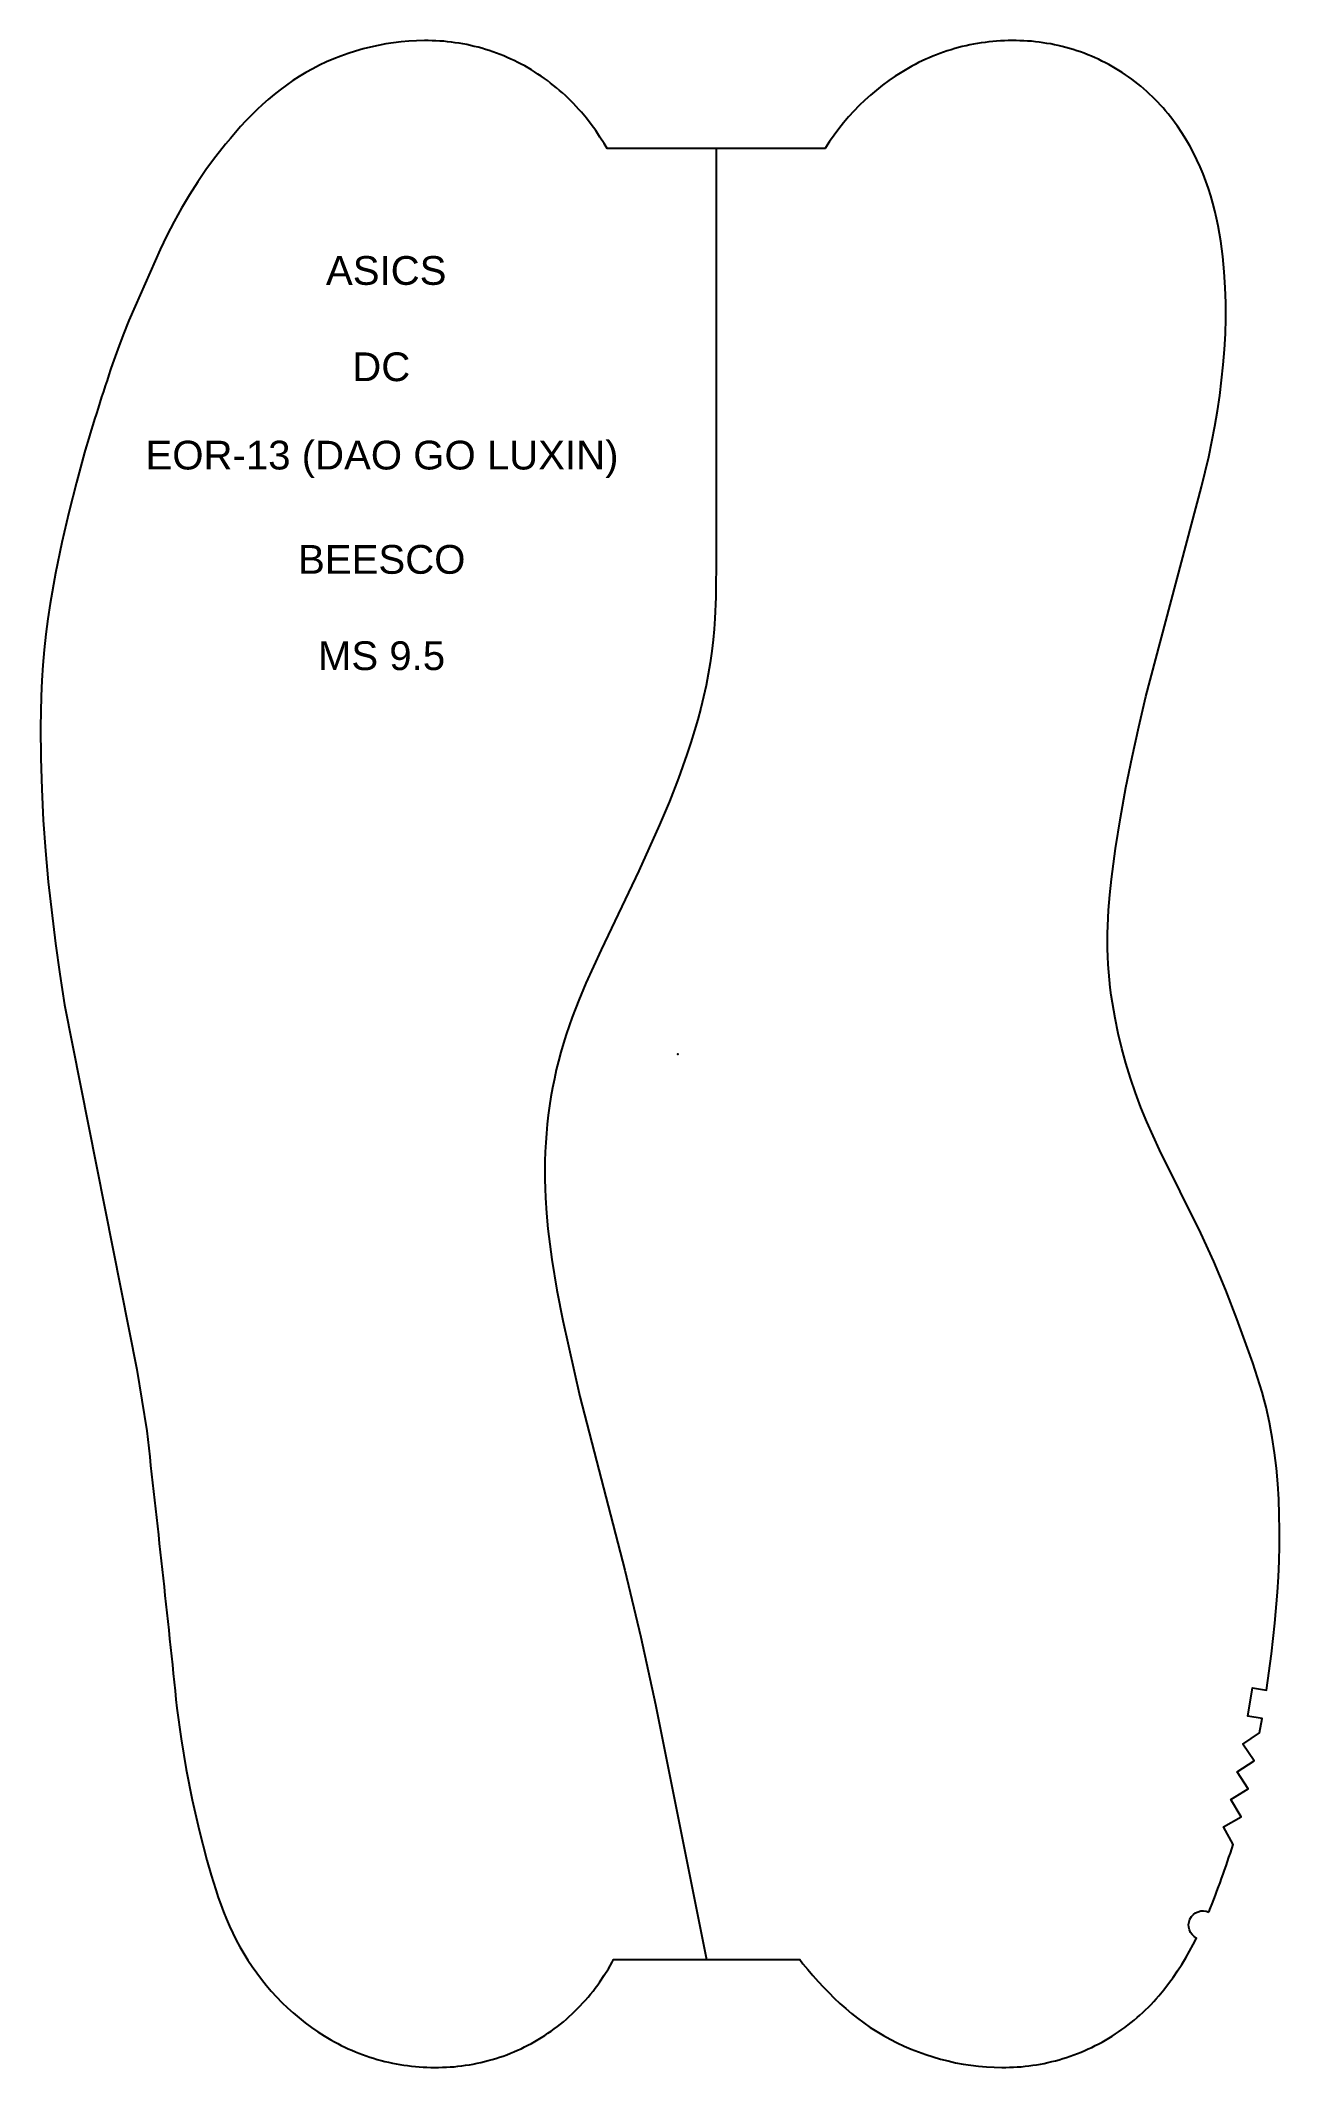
# Model space of a CAD drawing. Extents: x -897 to 5208, y 4 to 324.
# Drawn here: x 2799.7 to 2972.1, y 4 to 286 of the extents above; entities that cross this region are included whole.
import ezdxf

# ---------------------------------------------------------------- set-up
doc = ezdxf.new("R2010")
doc.units = 0
doc.layers.add('CK_LEVEL_1', color=7, linetype='CONTINUOUS')
doc.layers.add('DEFAULT', color=7, linetype='CONTINUOUS')
doc.styles.add('ARIAL_REGULAR', font='txt')

msp = doc.modelspace()

# ---------------------------------------------------------------- texts
at = {"layer": 'CK_LEVEL_1', "color": 7, "style": 'ARIAL_REGULAR'}
for s, p in [('ASICS', (2839.38, 252.02)), ('DC', (2843.04, 238.62)), ('EOR-13 (DAO GO LUXIN)', (2814.27, 226.33)), ('BEESCO', (2835.5, 211.82)), ('MS 9.5', (2838.26, 198.42))]:
    msp.add_text(s, height=4, dxfattribs=at).set_placement(p)

# ---------------------------------------------------------------- linework, layer by layer
at = {"layer": 'DEFAULT'}
msp.add_lwpolyline([(2962.24, 25.62, 0.014703), (2965.61, 35.02), (2964.25, 37.49), (2966.71, 38.87), (2965.27, 41.3), (2967.69, 42.75), (2966.18, 45.13), (2968.55, 46.65), (2966.97, 48.99), (2969.3, 50.58), (2969.64, 52.55), (2967.67, 52.88), (2968.29, 56.8), (2970.27, 56.5), (2970.95, 61.54), (2971.43, 65.82), (2971.79, 70.12), (2971.91, 72.28), (2972, 74.43), (2972.05, 76.59), (2972.05, 78.74), (2972.02, 80.9), (2971.95, 83.06), (2971.82, 85.21), (2971.63, 87.36), (2971.38, 89.5), (2971.06, 91.63), (2970.87, 92.69), (2970.66, 93.75), (2970.43, 94.81), (2970.19, 95.85), (2969.92, 96.9), (2969.63, 97.94), (2969.01, 100), (2968.34, 102.05), (2966.14, 108.14), (2964.57, 112.16), (2962.9, 116.13), (2961.13, 120.06), (2955.38, 131.66), (2954.46, 133.61), (2953.59, 135.58), (2952.77, 137.58), (2952.02, 139.6), (2951.33, 141.64), (2950.7, 143.71), (2950.13, 145.79), (2949.62, 147.88), (2949.18, 149.99), (2948.81, 152.12), (2948.65, 153.18), (2948.51, 154.25), (2948.4, 155.33), (2948.3, 156.4), (2948.22, 157.48), (2948.17, 158.55), (2948.13, 159.63), (2948.12, 160.71), (2948.13, 161.78), (2948.16, 162.86), (2948.27, 165.02), (2948.44, 167.17), (2948.67, 169.31), (2949.24, 173.59), (2949.93, 177.84), (2950.7, 182.09), (2951.55, 186.32), (2952.48, 190.53), (2953.48, 194.73), (2961.19, 223.92), (2962.21, 228.11), (2962.66, 230.22), (2963.06, 232.34), (2963.42, 234.47), (2963.74, 236.6), (2964.01, 238.74), (2964.24, 240.89), (2964.41, 243.03), (2964.53, 245.19), (2964.59, 247.34), (2964.58, 249.5), (2964.51, 251.65), (2964.38, 253.81), (2964.18, 255.96), (2964.05, 257.03), (2963.9, 258.1), (2963.73, 259.16), (2963.53, 260.22), (2963.31, 261.28), (2963.07, 262.33), (2962.8, 263.37), (2962.5, 264.4), (2962.17, 265.43), (2961.81, 266.45), (2961.42, 267.45), (2961.01, 268.45), (2960.56, 269.43), (2960.08, 270.39), (2959.57, 271.34), (2959.03, 272.28), (2958.45, 273.19), (2957.85, 274.08), (2957.54, 274.52), (2957.21, 274.96), (2956.89, 275.38), (2956.55, 275.8), (2956.2, 276.22), (2955.85, 276.63), (2955.49, 277.03), (2955.12, 277.42), (2954.75, 277.81), (2954.37, 278.19), (2953.98, 278.56), (2953.58, 278.93), (2953.18, 279.29), (2952.77, 279.64), (2952.35, 279.98), (2951.93, 280.31), (2951.5, 280.64), (2951.06, 280.95), (2950.62, 281.26), (2950.17, 281.56), (2949.72, 281.85), (2949.26, 282.13), (2948.79, 282.41), (2948.32, 282.67), (2947.84, 282.92), (2947.36, 283.16), (2946.88, 283.4), (2946.39, 283.62), (2945.89, 283.84), (2945.39, 284.04), (2944.89, 284.23), (2944.38, 284.42), (2943.87, 284.59), (2943.36, 284.76), (2942.84, 284.91), (2942.32, 285.06), (2941.8, 285.19), (2941.28, 285.31), (2940.75, 285.43), (2940.22, 285.53), (2939.69, 285.62), (2939.16, 285.71), (2938.62, 285.78), (2938.09, 285.84), (2937.55, 285.9), (2937.01, 285.94), (2936.48, 285.97), (2935.94, 285.99), (2935.4, 286.01), (2934.86, 286.01), (2934.32, 286), (2933.78, 285.99), (2933.24, 285.96), (2932.7, 285.92), (2932.17, 285.88), (2931.63, 285.82), (2931.09, 285.75), (2930.56, 285.68), (2930.03, 285.59), (2929.5, 285.5), (2928.97, 285.39), (2928.44, 285.28), (2927.91, 285.16), (2927.39, 285.02), (2926.87, 284.88), (2926.36, 284.73), (2925.84, 284.57), (2925.33, 284.4), (2924.82, 284.22), (2924.32, 284.03), (2923.82, 283.83), (2923.32, 283.62), (2922.83, 283.4), (2922.34, 283.17), (2921.85, 282.94), (2921.38, 282.69), (2920.9, 282.44), (2920.43, 282.18), (2919.96, 281.91), (2919.5, 281.63), (2918.59, 281.05), (2917.7, 280.43), (2916.84, 279.79), (2915.99, 279.12), (2915.17, 278.42), (2914.37, 277.7), (2913.59, 276.95), (2912.84, 276.18), (2912.11, 275.38), (2911.41, 274.56), (2910.74, 273.72), (2910.09, 272.86), (2909.46, 271.98), (2908.87, 271.08), (2908.82, 271.01), (2878.5, 271.01), (2878.1, 271.68), (2877.51, 272.58), (2876.91, 273.48), (2876.27, 274.35), (2875.61, 275.2), (2874.93, 276.03), (2874.57, 276.43), (2874.21, 276.83), (2873.84, 277.23), (2873.46, 277.61), (2873.08, 277.99), (2872.69, 278.36), (2872.29, 278.72), (2871.89, 279.08), (2871.48, 279.43), (2871.06, 279.77), (2870.63, 280.1), (2870.2, 280.43), (2869.77, 280.74), (2869.32, 281.05), (2868.88, 281.35), (2868.42, 281.64), (2867.96, 281.93), (2867.5, 282.2), (2867.03, 282.47), (2866.55, 282.72), (2866.08, 282.97), (2865.59, 283.21), (2865.1, 283.44), (2864.61, 283.66), (2864.11, 283.87), (2863.61, 284.07), (2863.11, 284.26), (2862.6, 284.44), (2862.09, 284.61), (2861.58, 284.78), (2861.06, 284.93), (2860.54, 285.07), (2860.02, 285.2), (2859.49, 285.32), (2858.97, 285.44), (2858.44, 285.54), (2857.91, 285.63), (2857.37, 285.71), (2856.84, 285.78), (2856.3, 285.84), (2855.77, 285.9), (2855.23, 285.94), (2854.69, 285.97), (2854.15, 285.99), (2853.61, 286.01), (2853.07, 286.01), (2852, 285.99), (2850.92, 285.93), (2849.84, 285.84), (2848.77, 285.71), (2847.71, 285.54), (2846.65, 285.34), (2845.6, 285.11), (2844.55, 284.84), (2843.51, 284.55), (2842.49, 284.21), (2841.47, 283.85), (2840.47, 283.46), (2839.47, 283.03), (2838.5, 282.57), (2837.54, 282.08), (2836.59, 281.56), (2835.67, 281.01), (2834.76, 280.43), (2833.88, 279.81), (2833.01, 279.17), (2832.17, 278.5), (2831.35, 277.81), (2830.54, 277.09), (2829.76, 276.35), (2828.99, 275.59), (2828.24, 274.82), (2827.5, 274.03), (2826.78, 273.22), (2826.08, 272.4), (2825.39, 271.57), (2824.06, 269.88), (2822.78, 268.14), (2821.56, 266.36), (2820.39, 264.55), (2819.28, 262.7), (2818.75, 261.76), (2818.24, 260.82), (2817.26, 258.9), (2816.33, 256.95), (2812.81, 249.07), (2811.97, 247.08), (2811.17, 245.08), (2810.41, 243.07), (2809.68, 241.03, 0.010455), (2805.8, 228.69), (2804.65, 224.53), (2803.59, 220.35), (2802.62, 216.15), (2801.75, 211.92), (2801.01, 207.68), (2800.69, 205.54), (2800.41, 203.4), (2800.18, 201.26), (2800, 199.11), (2799.85, 196.96), (2799.75, 194.8), (2799.66, 190.49), (2799.7, 186.18), (2799.83, 181.87), (2800.04, 177.56), (2800.34, 173.26), (2800.72, 168.96), (2801.73, 160.39), (2802.34, 156.12), (2803.02, 151.86), (2813.06, 101.09), (2814.44, 92.57, -0.002769), (2818.63, 53.98), (2819.21, 49.7), (2819.93, 45.45), (2820.78, 41.22), (2821.74, 37.02), (2822.82, 32.84), (2823.41, 30.76), (2824.04, 28.7), (2824.38, 27.67), (2824.73, 26.66), (2825.12, 25.65), (2825.52, 24.65), (2825.95, 23.66), (2826.41, 22.69), (2826.9, 21.73), (2827.41, 20.78), (2827.95, 19.84), (2828.52, 18.93), (2829.11, 18.03), (2829.74, 17.15), (2830.39, 16.29), (2831.06, 15.45), (2831.76, 14.63), (2832.49, 13.83), (2833.24, 13.06), (2834.02, 12.31), (2834.82, 11.59), (2835.64, 10.89), (2836.49, 10.22), (2837.35, 9.58), (2838.24, 8.96), (2839.15, 8.38), (2839.61, 8.1), (2840.08, 7.83), (2840.55, 7.57), (2841.03, 7.32), (2841.51, 7.07), (2841.99, 6.84), (2842.48, 6.61), (2842.97, 6.39), (2843.47, 6.18), (2843.97, 5.98), (2844.47, 5.79), (2844.98, 5.61), (2845.49, 5.44), (2846.01, 5.28), (2846.52, 5.13), (2847.04, 4.99), (2847.57, 4.85), (2848.09, 4.73), (2848.62, 4.62), (2849.15, 4.51), (2849.68, 4.42), (2850.21, 4.33), (2850.74, 4.26), (2851.28, 4.19), (2851.82, 4.13), (2852.35, 4.09), (2852.89, 4.05), (2853.43, 4.02), (2853.97, 4.01), (2854.51, 4), (2855.05, 4), (2855.59, 4.02), (2856.13, 4.04), (2856.66, 4.07), (2857.2, 4.11), (2857.74, 4.17), (2858.27, 4.23), (2858.81, 4.3), (2859.34, 4.38), (2859.87, 4.48), (2860.4, 4.58), (2860.93, 4.7), (2861.45, 4.82), (2861.97, 4.95), (2862.49, 5.1), (2863.01, 5.25), (2863.52, 5.42), (2864.03, 5.59), (2864.54, 5.78), (2865.04, 5.97), (2865.54, 6.17), (2866.04, 6.39), (2866.53, 6.61), (2867.01, 6.85), (2867.49, 7.09), (2867.97, 7.34), (2868.44, 7.6), (2868.91, 7.88), (2869.37, 8.16), (2869.82, 8.45), (2870.27, 8.75), (2870.71, 9.05), (2871.15, 9.37), (2871.58, 9.7), (2872, 10.03), (2872.42, 10.37), (2872.83, 10.72), (2873.23, 11.08), (2873.63, 11.45), (2874.02, 11.82), (2874.4, 12.2), (2874.77, 12.59), (2875.14, 12.98), (2875.5, 13.38), (2875.85, 13.79), (2876.2, 14.21), (2876.54, 14.63), (2876.86, 15.05), (2877.19, 15.49), (2877.5, 15.92), (2878.1, 16.82), (2878.68, 17.73), (2879.22, 18.67), (2879.4, 19), (2905.3, 19), (2905.74, 18.44), (2906.43, 17.61), (2907.13, 16.79), (2907.85, 15.98), (2908.59, 15.19), (2909.34, 14.42), (2910.11, 13.66), (2910.89, 12.92), (2911.7, 12.2), (2912.52, 11.51), (2913.36, 10.84), (2914.23, 10.2), (2915.11, 9.58), (2916.02, 9), (2916.94, 8.45), (2917.89, 7.93), (2918.85, 7.44), (2919.82, 6.98), (2920.82, 6.55), (2921.82, 6.16), (2922.84, 5.8), (2923.86, 5.46), (2924.9, 5.16), (2925.95, 4.9), (2927, 4.66), (2928.06, 4.47), (2929.12, 4.3), (2930.19, 4.17), (2931.27, 4.08), (2932.35, 4.02), (2933.42, 4), (2933.96, 4), (2934.5, 4.02), (2935.04, 4.04), (2935.58, 4.07), (2936.12, 4.11), (2936.65, 4.17), (2937.19, 4.23), (2937.72, 4.3), (2938.26, 4.38), (2938.79, 4.47), (2939.32, 4.57), (2939.84, 4.68), (2940.37, 4.81), (2940.89, 4.94), (2941.41, 5.08), (2941.93, 5.23), (2942.44, 5.4), (2942.95, 5.57), (2943.46, 5.75), (2943.96, 5.94), (2944.46, 6.14), (2944.96, 6.35), (2945.45, 6.57), (2945.94, 6.8), (2946.43, 7.04), (2946.9, 7.29), (2947.38, 7.54), (2947.85, 7.81), (2948.31, 8.08), (2948.77, 8.37), (2949.23, 8.66), (2949.67, 8.96), (2950.12, 9.27), (2950.55, 9.58), (2950.98, 9.91), (2951.41, 10.24), (2951.83, 10.58), (2952.24, 10.93), (2952.64, 11.29), (2953.04, 11.65), (2953.43, 12.02), (2953.81, 12.4), (2954.19, 12.78), (2954.56, 13.18), (2954.92, 13.57), (2955.28, 13.98), (2955.96, 14.81), (2956.62, 15.66), (2957.26, 16.53), (2957.86, 17.43), (2958.45, 18.33), (2959.01, 19.26), (2959.55, 20.19), (2960.05, 21.09), (2960.53, 22, -0.983623)], format="xyb", close=True, dxfattribs=at)
msp.add_lwpolyline([(2893.66, 271.01), (2893.67, 214.5), (2893.63, 208.57), (2893.51, 205.6), (2893.41, 204.13), (2893.28, 202.65), (2893.09, 201.05), (2892.86, 199.45), (2892.58, 197.86), (2892.27, 196.27), (2891.91, 194.7), (2891.53, 193.12), (2891.11, 191.56), (2890.66, 190.01), (2890.15, 188.33), (2889.6, 186.67), (2888.43, 183.38), (2887.16, 180.12), (2885.81, 176.89), (2882.93, 170.49), (2877.68, 159.52), (2875.55, 154.85), (2874.56, 152.49), (2873.64, 150.11), (2873.21, 148.91), (2872.81, 147.7), (2872.42, 146.49), (2872.06, 145.26), (2871.73, 144.03), (2871.43, 142.8), (2871.16, 141.55), (2870.91, 140.3), (2870.69, 139.04), (2870.49, 137.77), (2870.32, 136.5), (2870.18, 135.23), (2870.06, 133.96), (2869.97, 132.68), (2869.9, 131.4), (2869.85, 130.11), (2869.83, 128.83), (2869.84, 127.55), (2869.87, 126.27), (2869.92, 124.99), (2870.06, 122.84), (2870.26, 120.69), (2870.51, 118.55), (2870.81, 116.41), (2871.52, 112.16), (2872.35, 107.92), (2874.71, 97.33), (2880.97, 73.19), (2883.18, 63.86), (2885.23, 54.48), (2892.35, 19)], dxfattribs=at)
msp.add_point((2888.36, 145), dxfattribs=at)

msp.set_redraw_order([(e.dxf.handle, doc.entitydb.next_handle()) for e in msp.query("TEXT MTEXT ATTDEF DIMENSION ARC_DIMENSION")])  # texts and dimensions are drawn at this point

doc.saveas('drawing.dxf')
